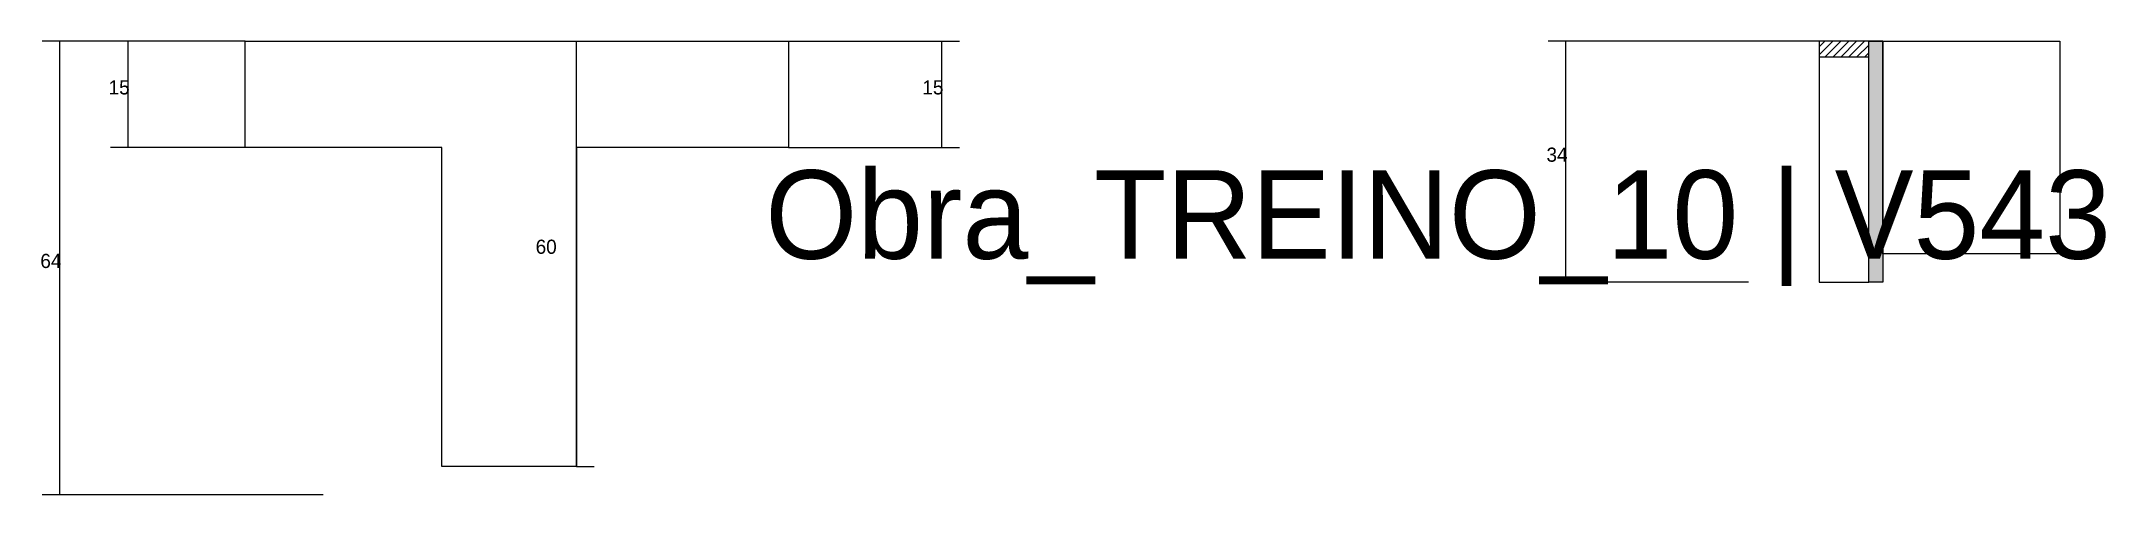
# Model space of a CAD drawing. Header units: metres. Extents: x -2848 to 22762, y -45195 to 1016.
# Drawn here: x 10995 to 11579, y -23277 to -23149 of the extents above; entities that cross this region are included whole.
import ezdxf

# ---------------------------------------------------------------- set-up
doc = ezdxf.new("R2010")
doc.units = ezdxf.units.M
for name, color, linetype in [('CONCRETO', 251, 'Continuous'), ('COTA', 4, 'Continuous'), ('Cota Seção (2x)', 4, 'Continuous'), ('Hachura', 253, 'Continuous'), ('LABEL_ID', 3, 'Continuous'), ('Madeira', 126, 'Continuous'), ('Painéis', 200, 'Continuous')]:
    doc.layers.add(name, color=color, linetype=linetype)

msp = doc.modelspace()

# ---------------------------------------------------------------- texts
at = {"layer": 'COTA'}
for s, p in [('15', (11014.4, -23163.6)), ('15', (11244.4, -23163.6)), ('34', (11420.8, -23182.6)), ('64', (10995.1, -23212.6))]:
    msp.add_text(s, height=4, dxfattribs=at).set_placement(p)
at = {"layer": 'Cota Seção (2x)'}
msp.add_text('60', height=4, dxfattribs=at).set_placement((11135.1, -23208.6))
at = {"layer": 'LABEL_ID'}
msp.add_text('Obra_TREINO_10 | V543', height=25, dxfattribs=at).set_placement((11200, -23210))

# ---------------------------------------------------------------- hatches: boundary and pattern name
at = {"layer": 'Hachura'}
h = msp.add_hatch(dxfattribs=at)
h.set_pattern_fill('ANSI31', scale=0.5)
h.paths.add_polyline_path([(11511.9, -23153), (11511.9, -23148.6), (11511.9, -23148.6), (11497.9, -23148.6), (11497.9, -23148.6), (11497.9, -23153), (11497.9, -23153), (11511.9, -23153)])
h = msp.add_hatch(color=8, dxfattribs=at)
h.dxf.hatch_style = 1
h.paths.add_polyline_path([(11511.9, -23148.6), (11515.9, -23148.6), (11515.9, -23148.6), (11515.9, -23216.6), (11515.9, -23216.6), (11511.9, -23216.6), (11511.9, -23216.6), (11511.9, -23148.6)])

# ---------------------------------------------------------------- linework, layer by layer
at = {"layer": 'CONCRETO'}
for points in [[(11053, -23178.6), (11053, -23148.6), (11206.6, -23148.6), (11206.6, -23178.6), (11146.6, -23178.6), (11146.6, -23268.6), (11108.6, -23268.6), (11108.6, -23178.6)], [(11515.9, -23148.6), (11515.9, -23148.6), (11515.9, -23148.6), (11515.9, -23148.6), (11565.9, -23148.6), (11565.9, -23148.6), (11565.9, -23148.6), (11565.9, -23208.6), (11515.9, -23208.6), (11515.9, -23148.6)]]:
    msp.add_lwpolyline(points, close=True, dxfattribs=at)
at = {"layer": 'COTA'}
for p, q in [((11053, -23148.6), (10995.6, -23148.6)), ((11000.6, -23276.6), (11000.6, -23148.6)), ((11053, -23148.6), (11014.9, -23148.6)), ((11019.9, -23178.6), (11019.9, -23148.6)), ((11206.6, -23148.6), (11254.9, -23148.6)), ((11249.9, -23178.6), (11249.9, -23148.6)), ((11515.9, -23148.6), (11421.3, -23148.6)), ((11426.3, -23216.6), (11426.3, -23148.6)), ((11053, -23178.6), (11014.9, -23178.6)), ((11206.6, -23178.6), (11254.9, -23178.6)), ((11477.9, -23216.6), (11421.3, -23216.6)), ((11075, -23276.6), (10995.6, -23276.6))]:
    msp.add_line(p, q, dxfattribs=at)
at = {"layer": 'Cota Seção (2x)'}
for p, q in [((11146.6, -23268.6), (11146.6, -23148.6)), ((11146.6, -23148.6), (11151.6, -23148.6)), ((11146.6, -23268.6), (11151.6, -23268.6))]:
    msp.add_line(p, q, dxfattribs=at)
at = {"layer": 'Madeira'}
for points in [[(11511.9, -23153), (11511.9, -23148.6), (11497.9, -23148.6), (11497.9, -23153)], [(11511.9, -23148.6), (11497.9, -23148.6), (11497.9, -23216.6), (11511.9, -23216.6)]]:
    msp.add_lwpolyline(points, close=True, dxfattribs=at)
at = {"layer": 'Painéis'}
msp.add_lwpolyline([(11511.9, -23148.6), (11515.9, -23148.6), (11515.9, -23216.6), (11511.9, -23216.6)], close=True, dxfattribs=at)

msp.set_redraw_order([(e.dxf.handle, doc.entitydb.next_handle()) for e in msp.query("TEXT MTEXT ATTDEF DIMENSION ARC_DIMENSION")])  # texts and dimensions are drawn at this point

doc.saveas('drawing.dxf')
